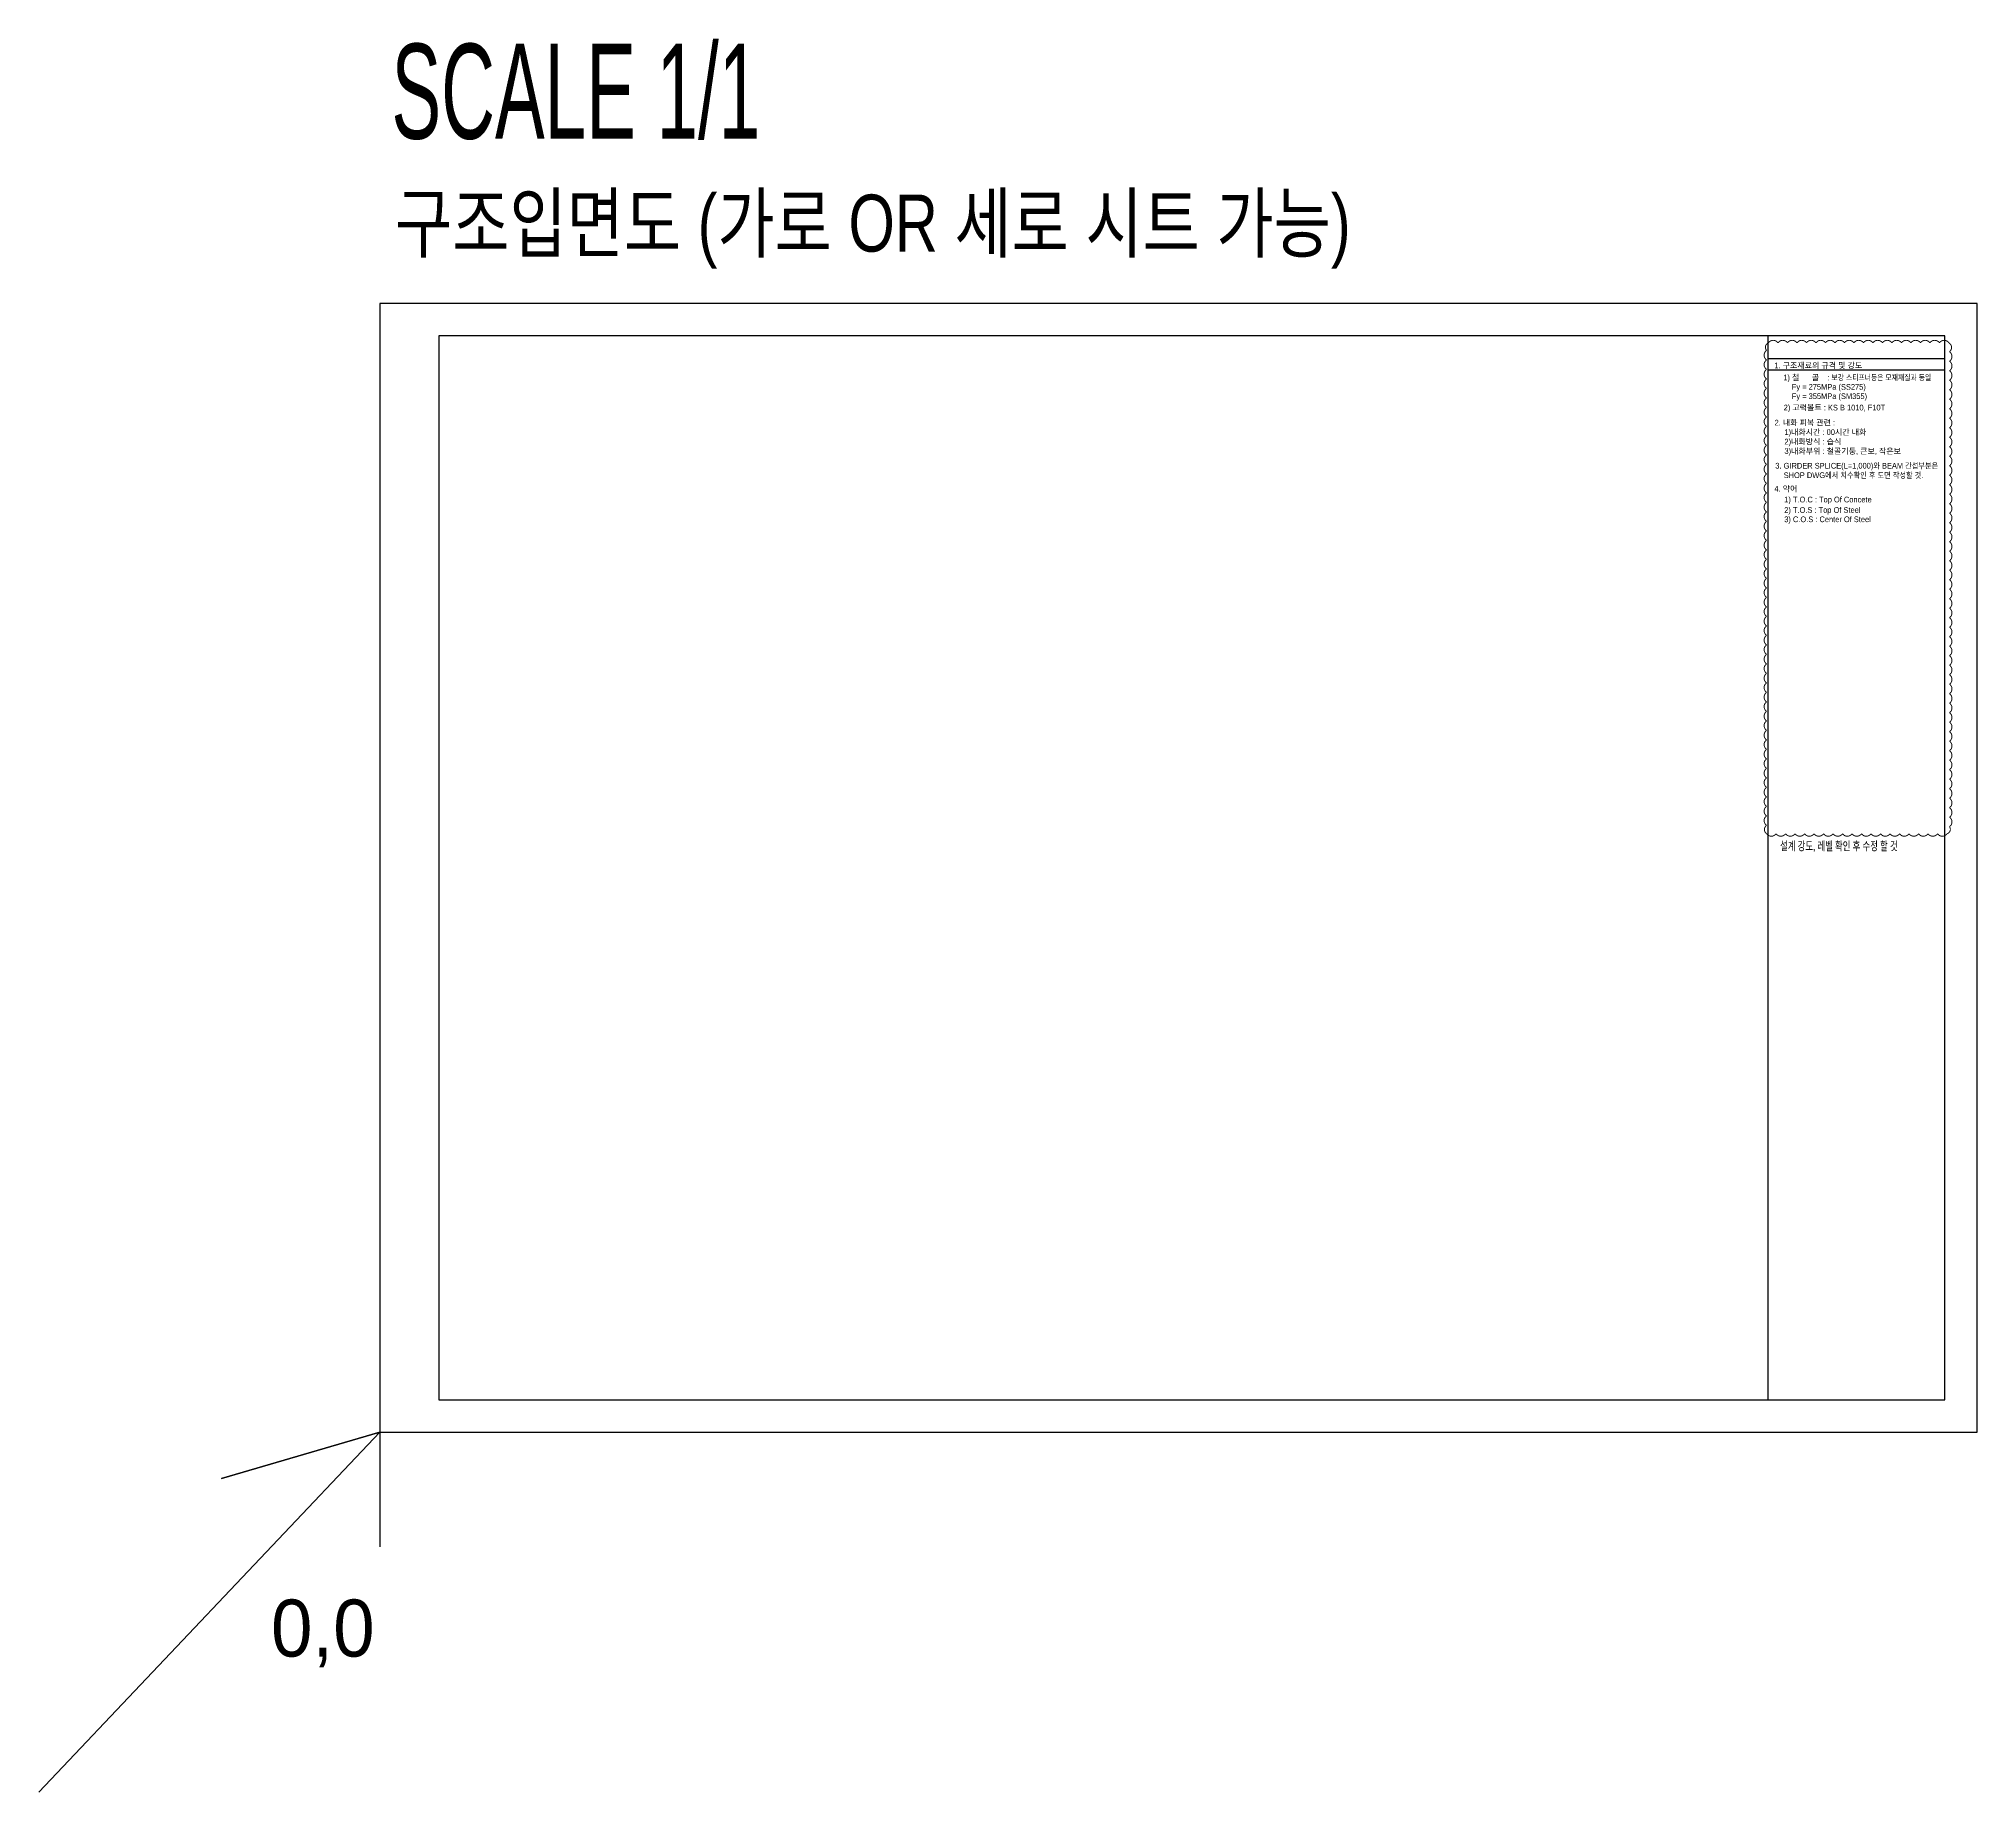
# Model space of a CAD drawing. Extents: x -180 to 841, y -190 to 733.
import ezdxf
from ezdxf.enums import TextEntityAlignment as Align

# ---------------------------------------------------------------- set-up
doc = ezdxf.new("R2010")
doc.units = 0
doc.header["$MEASUREMENT"] = 0
for name, color, linetype in [('A-SYM', 7, 'CONTINUOUS'), ('A-TEXT-NOTE', 7, 'CONTINUOUS'), ('S-TEXT-NOTE', 7, 'CONTINUOUS')]:
    doc.layers.add(name, color=color, linetype=linetype)
doc.layers.add('NOPLOT', color=193, linetype='CONTINUOUS', plot=False)
doc.styles.add('Gtx', font='')
doc.styles.get('Gtx').set_extended_font_data('Dotum')

msp = doc.modelspace()

# ---------------------------------------------------------------- linework, layer by layer
at = {"layer": 'NOPLOT'}
for p, q in [((731, 565), (824, 565)), ((731, 559), (824, 559))]:
    msp.add_line(p, q, dxfattribs=at)
for points in [[(0, 0), (841, 0), (841, 594), (0, 594)], [(31, 17), (824, 17), (824, 577), (31, 577)], [(31, 17), (731, 17), (731, 577), (31, 577)]]:
    msp.add_lwpolyline(points, close=True, dxfattribs=at)
at = {"layer": 'NOPLOT', "color": 1, "const_width": 0.5}
msp.add_lwpolyline([(730.1, 314.9, 0.520567), (735.1, 314.9, 0.520567), (740.1, 314.9, 0.520567), (745.1, 314.9, 0.520567), (750.1, 314.9, 0.520567), (755.1, 314.9, 0.520567), (760.1, 314.9, 0.520567), (765.1, 314.9, 0.520567), (770.1, 314.9, 0.520567), (775.1, 314.9, 0.520567), (780.1, 314.9, 0.520567), (785.1, 314.9, 0.520567), (790.1, 314.9, 0.520567), (795.1, 314.9, 0.520567), (800.1, 314.9, 0.520567), (805.1, 314.9, 0.520567), (810.1, 314.9, 0.520567), (815.1, 314.9, 0.520567), (820.1, 314.9, 0.520567), (825.1, 314.9, 0.520567), (826.4, 318.6, 0.520567), (826.4, 323.6, 0.520567), (826.4, 328.6, 0.520567), (826.4, 333.6, 0.520567), (826.4, 338.6, 0.520567), (826.4, 343.6, 0.520567), (826.4, 348.6, 0.520567), (826.4, 353.6, 0.520567), (826.4, 358.6, 0.520567), (826.4, 363.6, 0.520567), (826.4, 368.6, 0.520567), (826.4, 373.6, 0.520567), (826.4, 378.6, 0.520567), (826.4, 383.6, 0.520567), (826.4, 388.6, 0.520567), (826.4, 393.6, 0.520567), (826.4, 398.6, 0.520567), (826.4, 403.6, 0.520567), (826.4, 408.6, 0.520567), (826.4, 413.6, 0.520567), (826.4, 418.6, 0.520567), (826.4, 423.6, 0.520567), (826.4, 428.6, 0.520567), (826.4, 433.6, 0.520567), (826.4, 438.6, 0.520567), (826.4, 443.6, 0.520567), (826.4, 448.6, 0.520567), (826.4, 453.6, 0.520567), (826.4, 458.6, 0.520567), (826.4, 463.6, 0.520567), (826.4, 468.6, 0.520567), (826.4, 473.6, 0.520567), (826.4, 478.6, 0.520567), (826.4, 483.6, 0.520567), (826.4, 488.6, 0.520567), (826.4, 493.6, 0.520567), (826.4, 498.6, 0.520567), (826.4, 503.6, 0.520567), (826.4, 508.6, 0.520567), (826.4, 513.6, 0.520567), (826.4, 518.6, 0.520567), (826.4, 523.6, 0.520567), (826.4, 528.6, 0.520567), (826.4, 533.6, 0.520567), (826.4, 538.6, 0.520567), (826.4, 543.6, 0.520567), (826.4, 548.6, 0.520567), (826.4, 553.6, 0.520567), (826.4, 558.6, 0.520567), (826.4, 563.6, 0.520567), (826.4, 568.6, 0.520567), (826.1, 573.3, 0.520567), (821.1, 573.3, 0.520567), (816.1, 573.3, 0.520567), (811.1, 573.3, 0.520567), (806.1, 573.3, 0.520567), (801.1, 573.3, 0.520567), (796.1, 573.3, 0.520567), (791.1, 573.3, 0.520567), (786.1, 573.3, 0.520567), (781.1, 573.3, 0.520567), (776.1, 573.3, 0.520567), (771.1, 573.3, 0.520567), (766.1, 573.3, 0.520567), (761.1, 573.3, 0.520567), (756.1, 573.3, 0.520567), (751.1, 573.3, 0.520567), (746.1, 573.3, 0.520567), (741.1, 573.3, 0.520567), (736.1, 573.3, 0.520567), (731.1, 573.3, 0.520567), (730.1, 569.3, 0.520567), (730.1, 564.3, 0.520567), (730.1, 559.3, 0.520567), (730.1, 554.3, 0.520567), (730.1, 549.3, 0.520567), (730.1, 544.3, 0.520567), (730.1, 539.3, 0.520567), (730.1, 534.3, 0.520567), (730.1, 529.3, 0.520567), (730.1, 524.3, 0.520567), (730.1, 519.3, 0.520567), (730.1, 514.3, 0.520567), (730.1, 509.3, 0.520567), (730.1, 504.3, 0.520567), (730.1, 499.3, 0.520567), (730.1, 494.3, 0.520567), (730.1, 489.3, 0.520567), (730.1, 484.3, 0.520567), (730.1, 479.3, 0.520567), (730.1, 474.3, 0.520567), (730.1, 469.3, 0.520567), (730.1, 464.3, 0.520567), (730.1, 459.3, 0.520567), (730.1, 454.3, 0.520567), (730.1, 449.3, 0.520567), (730.1, 444.3, 0.520567), (730.1, 439.3, 0.520567), (730.1, 434.3, 0.520567), (730.1, 429.3, 0.520567), (730.1, 424.3, 0.520567), (730.1, 419.3, 0.520567), (730.1, 414.3, 0.520567), (730.1, 409.3, 0.520567), (730.1, 404.3, 0.520567), (730.1, 399.3, 0.520567), (730.1, 394.3, 0.520567), (730.1, 389.3, 0.520567), (730.1, 384.3, 0.520567), (730.1, 379.3, 0.520567), (730.1, 374.3, 0.520567), (730.1, 369.3, 0.520567), (730.1, 364.3, 0.520567), (730.1, 359.3, 0.520567), (730.1, 354.3, 0.520567), (730.1, 349.3, 0.520567), (730.1, 344.3, 0.520567), (730.1, 339.3, 0.520567), (730.1, 334.3, 0.520567), (730.1, 329.3, 0.520567), (730.1, 324.3, 0.520567), (730.1, 319.3, 0.520567)], format="xyb", close=True, dxfattribs=at)
at = {"layer": 'NOPLOT'}
msp.add_lwpolyline([(-179.6, -189.6), (0, 0), (-83.3, -24.5), (0, 0), (0, -60.4)], dxfattribs=at)

# ---------------------------------------------------------------- texts
at = {"layer": 'A-SYM', "color": 2, "style": 'Gtx', "width": 0.8}
msp.add_text('구조입면도 (가로 OR 세로 시트 가능)', height=30, dxfattribs=at).set_placement((8, 621.3))
at = {"layer": 'A-TEXT-NOTE', "color": 3, "style": 'Gtx', "width": 0.6}
msp.add_text('SCALE 1/1', height=50, dxfattribs=at).set_placement((6.1, 705.7), align=Align.MIDDLE_LEFT)
at = {"layer": 'NOPLOT', "color": 1, "style": 'Gtx', "width": 0.7}
msp.add_text('설계 강도, 레벨 확인 후 수정 할 것', height=4.5, dxfattribs=at).set_placement((737.2, 304.8), align=Align.BOTTOM_LEFT)
at = {"layer": 'NOPLOT', "style": 'Gtx'}
msp.add_text('0,0', height=30, dxfattribs=at).set_placement((-57.3, -118.2))
at = {"layer": 'S-TEXT-NOTE', "style": 'Gtx'}
for s, p in [('1. 구조재료의 규격 및 강도', (734.2, 559)), ('1) 철      골', (738.9, 552.6)), ('Fy = 275MPa (SS275)', (743.4, 547.7)), ('2) 고력볼트 : KS B 1010, F10T', (739.1, 536.8)), ('Fy = 355MPa (SM355)', (743.4, 542.8)), ('2. 내화 피복 관련 :', (734.3, 528.9)), ('2)내화방식 : 습식', (739.5, 518.9)), ('3)내화부위 : 철골기둥, 큰보, 작은보', (739.5, 513.9)), ('4. 약어', (734.2, 494.1)), ('1) T.O.C : Top Of Concete', (739.4, 488.4)), ('3) C.O.S : Center Of Steel', (739.4, 478)), ('2) T.O.S : Top Of Steel', (739.4, 482.9))]:
    msp.add_text(s, height=3, dxfattribs=at).set_placement(p, align=Align.BOTTOM_LEFT)
for s, width, p in [(': 보강 스티프너등은 모재재질과 동일', 0.85, (762.1, 552.6)), ('3. GIRDER SPLICE(L=1,000)와 BEAM 간섭부분은 ', 0.9, (734.7, 506.2)), ('SHOP DWG에서 치수확인 후 도면 작성할 것.', 0.9, (739.1, 501.2))]:
    msp.add_text(s, height=3, dxfattribs=dict(at, width=width)).set_placement(p, align=Align.BOTTOM_LEFT)
at = {"layer": 'S-TEXT-NOTE', "color": 2, "style": 'Gtx'}
msp.add_text('1)내화시간 : 00시간 내화', height=3, dxfattribs=at).set_placement((739.5, 523.9), align=Align.BOTTOM_LEFT)

doc.saveas('drawing.dxf')
